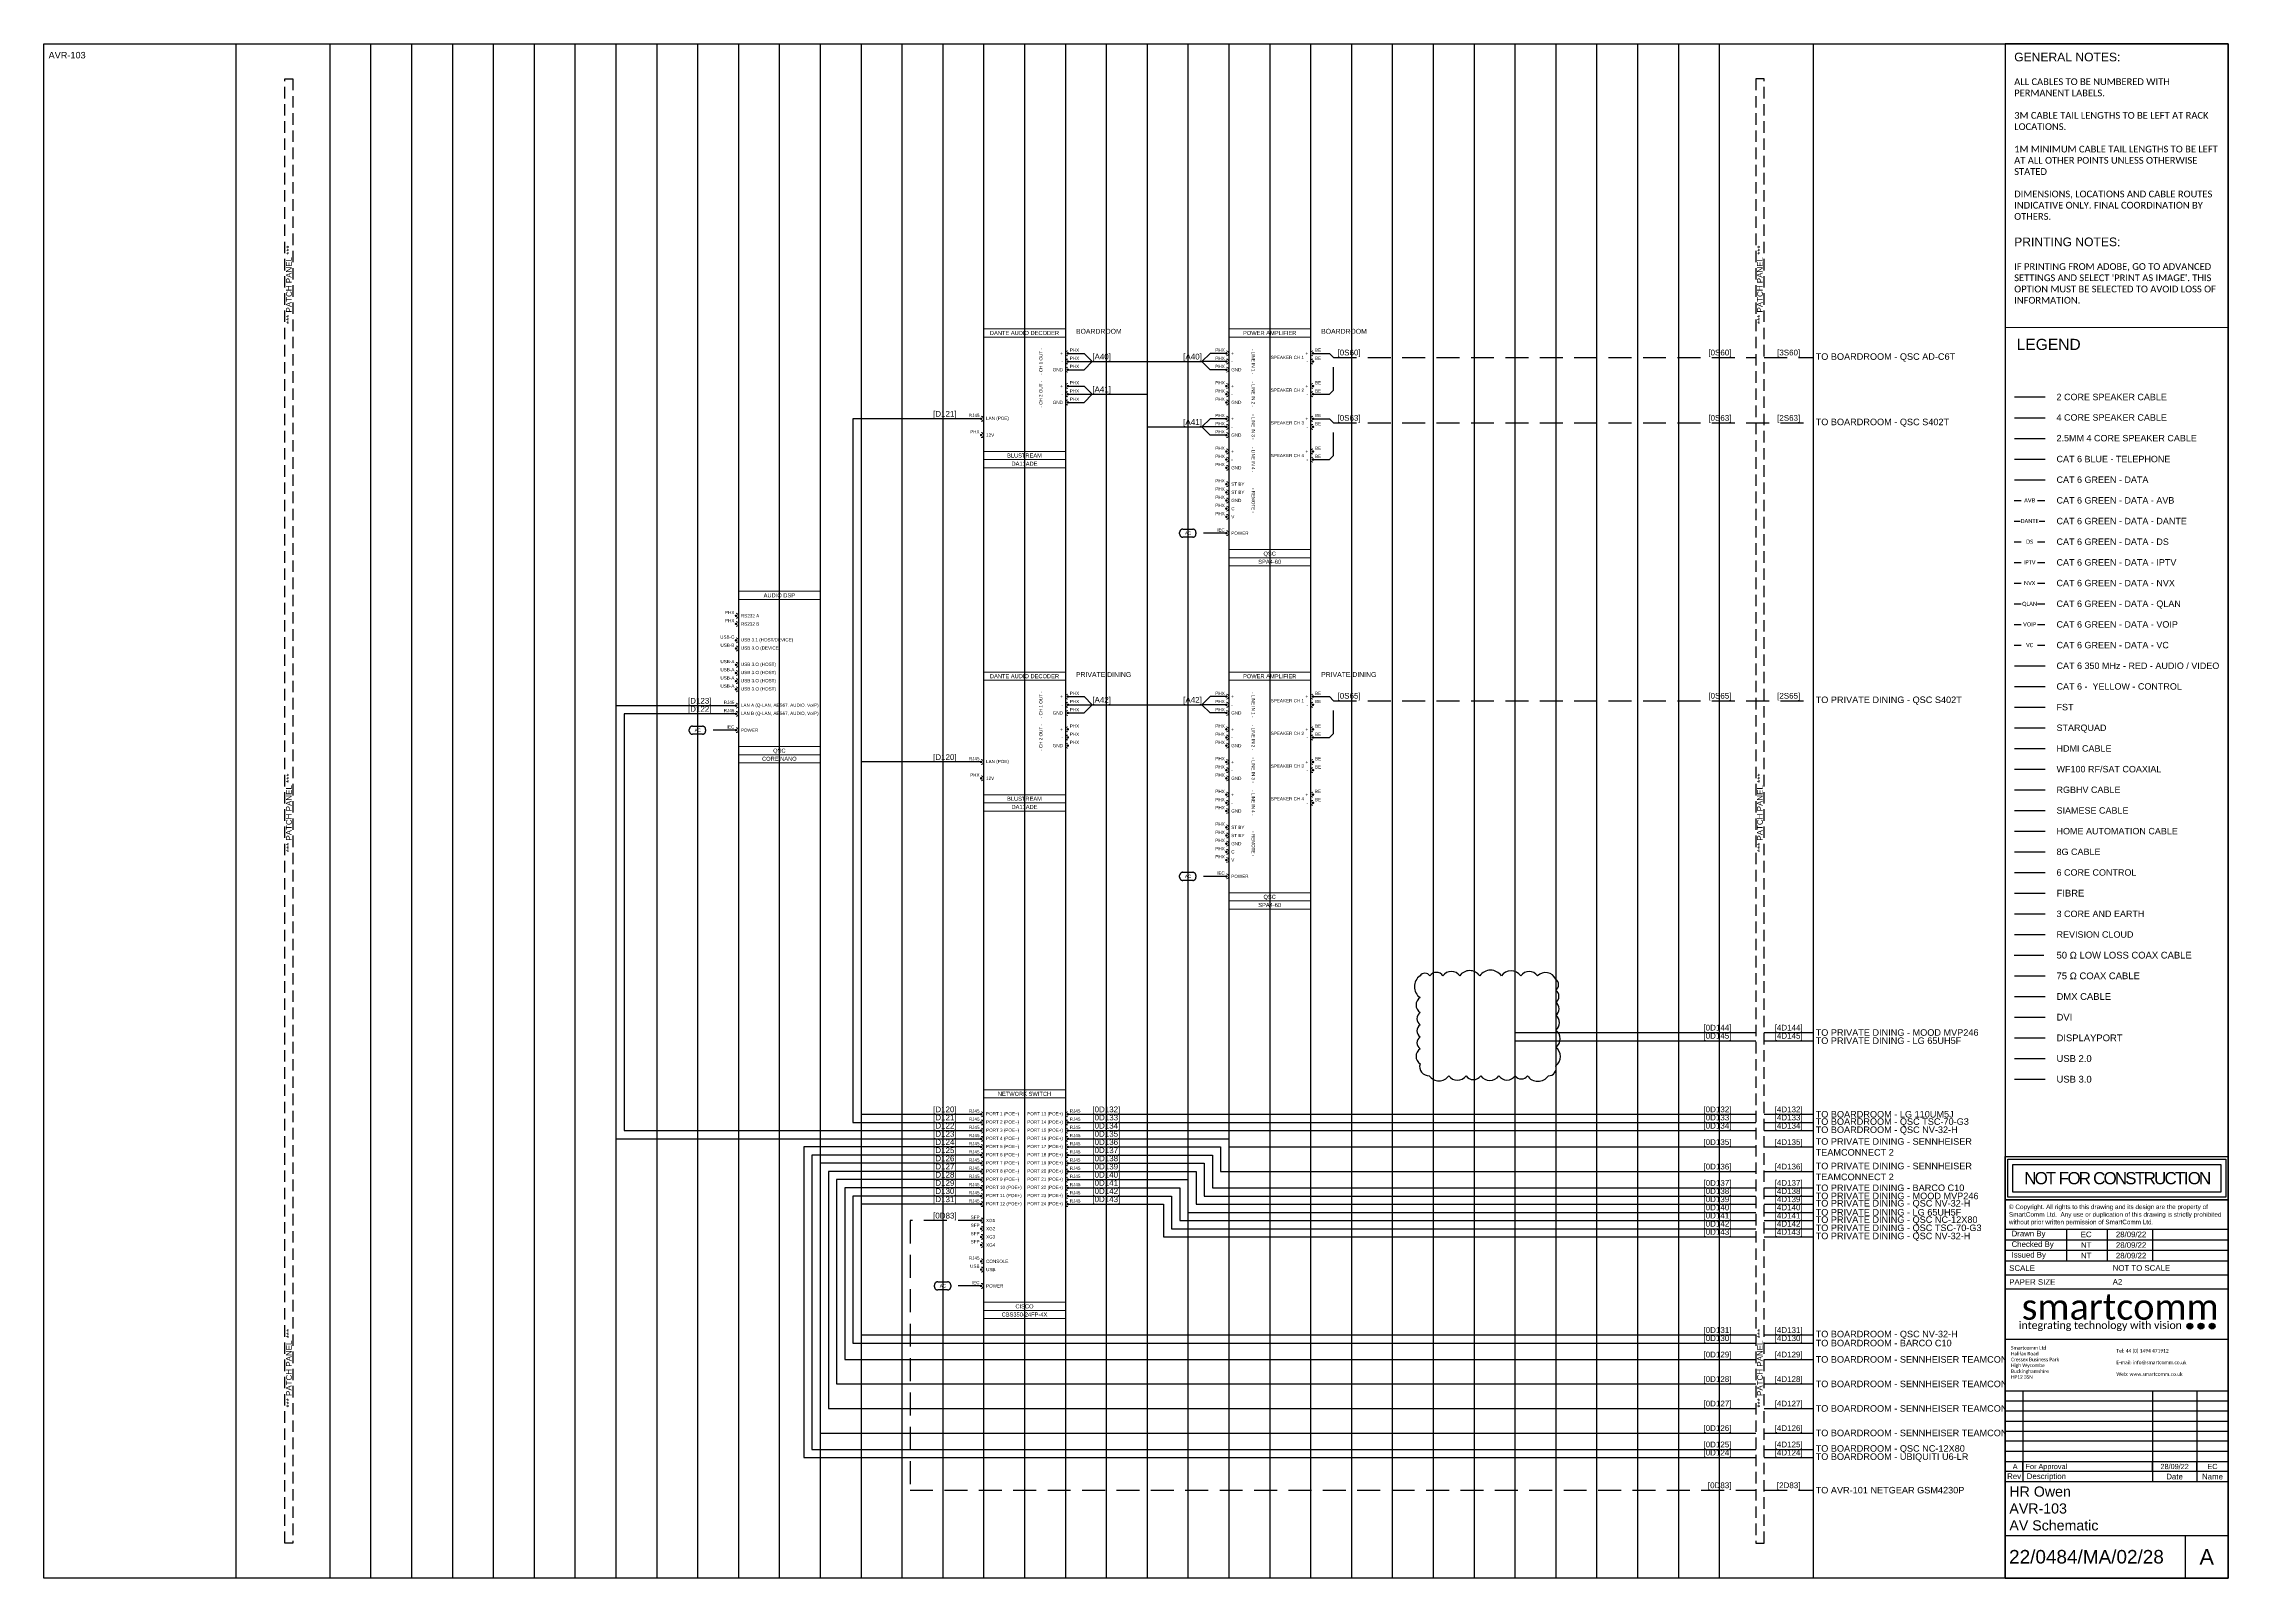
# Paper-space layout '28' of a CAD drawing. Header units: millimetres. Extents: x 9 to 573, y 6 to 402.
# The model-space entities are those that its viewports show. They can reach past a viewport. Long polylines and large blocks are cut down to what shows.
import ezdxf
from ezdxf.enums import TextEntityAlignment as Align
from ezdxf.lldxf.tags import DXFTag

# ---------------------------------------------------------------- set-up
doc = ezdxf.new("R2010")
doc.units = ezdxf.units.MM
for name, pattern in [('DASHDOT', [1, 0.5, -0.25, 0, -0.25]), ('DASHED', [0.75, 0.5, -0.25]), ('DASHED2', [0.375, 0.25, -0.125]), ('DIVIDE', [1.25, 0.5, -0.25, 0, -0.25, 0, -0.25])]:
    doc.linetypes.add(name, pattern=pattern)
for name, color, linetype in [('SC - 2 Core Speaker', 211, 'DASHED'), ('SC - 3 Core and Earth', 7, 'DIVIDE'), ('SC - 3 Core Flex', 7, 'DASHED'), ('SC - 4 Core Speaker', 211, 'Continuous'), ('SC - 50 Ohm Coax', 36, 'DASHDOT'), ('SC - 6 Core Control', 40, 'DASHED'), ('SC - 75 Ohm Coax', 36, 'DASHED'), ('SC - 8G Cable', 115, 'Continuous'), ('SC - Cat - Blue - Tel', 5, 'Continuous'), ('SC - Cat - Green - Data', 84, 'Continuous'), ('SC - Cat - Green - Data - DANTE', 84, 'DANTE'), ('SC - Cat - Green - Data - QLAN', 84, 'QLAN'), ('SC - Cat - Red - AV', 1, 'Continuous'), ('SC - Cat - Yellow - Control', 40, 'Continuous'), ('SC - Display Port', 194, 'ZIGZAG'), ('SC - DMX Cable', 30, 'Continuous'), ('SC - DVI', 192, 'DASHDOT'), ('SC - Fibre', 170, 'DASHED'), ('SC - FST', 4, 'DASHED'), ('SC - HDMI', 192, 'Continuous'), ('SC - Home Automation Cable', 62, 'DASHED'), ('SC - Induction Loop 4 Core Speaker', 211, 'DIVIDE'), ('SC - Revision Cloud', 3, 'Continuous'), ('SC - RGBHV', 252, 'DASHED'), ('SC - Siamese', 46, 'DIVIDE'), ('SC - Starquad', 4, 'Continuous'), ('SC - Text', 7, 'Continuous'), ('SC - TITLE_BLOCK', 7, 'Continuous'), ('SC - USB 2.0', 84, 'DASHED'), ('SC - USB 3.0', 84, 'DASHDOT'), ('SC - WF100', 252, 'Continuous'), ('Text', 7, 'Continuous')]:
    doc.layers.add(name, color=color, linetype=linetype)
doc.layers.add('SC - Equipment', color=7, linetype='Continuous', lineweight=13)
doc.layers.add('SC - Xlines', color=252, linetype='Continuous', plot=False)
doc.styles.add('ARIAL', font='arial.ttf')
doc.styles.add('CALIBRI', font='calibri.ttf')
doc.styles.get("Standard").update_dxf_attribs({"font": 'arial.ttf', "height": 35})
doc.styles.add('STYLE1', font='arial.ttf', dxfattribs={"height": 50})
tags = doc.linetypes.add('DANTE', pattern='A,3.745209,-0.071128,["DANTE",ARIAL,S=0.5,R=0,X=0,Y=-0.25],-2.454793,3.728871', length=10.000001).pattern_tags.tags
tags[6] = DXFTag(74, 10)
tags = doc.linetypes.add('QLAN', pattern='A,3.942001,-0.106942,["QLAN",ARIAL,S=0.5,R=0,X=0,Y=-0.25],-1.981735,3.969322', length=10).pattern_tags.tags
tags[6] = DXFTag(74, 10)
doc.linetypes.add('ZIGZAG', pattern='A,0.00254,-5.08,[131,ltypeshp.shx,S=5.08,R=0,X=-5.08,Y=0],-10.16,[131,ltypeshp.shx,S=5.08,R=180,X=5.08,Y=0],-5.08', length=20.32254)

# ---------------------------------------------------------------- blocks, each defined once
blk = doc.blocks.new('*U54')
at = {"layer": 'SC - TITLE_BLOCK'}
for points in [[(-28.8, 11.19), (28.8, 11.19), (28.8, 0), (-28.8, 0)], [(-28.15, 10.44), (28.15, 10.44), (28.15, 0.65), (-28.15, 0.65)], [(-26.84, 9.14), (26.84, 9.14), (26.84, 1.96), (-26.84, 1.96)]]:
    blk.add_lwpolyline(points, close=True, dxfattribs=at)
at = {"layer": 'SC - TITLE_BLOCK', "insert": (0, 5.55), "char_height": 3.1388, "width": 53.6862, "attachment_point": 5, "style": 'STYLE1'}
blk.add_mtext('{\\T0.85;NOT FOR CONSTRUCTION}', dxfattribs=at)
blk = doc.blocks.new('SMARTCOMM LOGO 2019')
at = {"layer": 'SC - TITLE_BLOCK', "ltscale": 5, "true_color": 0x0fce74}
h = blk.add_hatch(color=112, dxfattribs=at)
h.dxf.hatch_style = 1
edge = h.paths.add_edge_path()
edge.add_arc((14.16, -2.37), 0.569, 0, 360)
h = blk.add_hatch(color=112, dxfattribs=at)
h.dxf.hatch_style = 1
edge = h.paths.add_edge_path()
edge.add_arc((16.32, -2.37), 0.569, 0, 360)
h = blk.add_hatch(color=112, dxfattribs=at)
h.dxf.hatch_style = 1
edge = h.paths.add_edge_path()
edge.add_arc((18.48, -2.37), 0.569, 0, 360)
at = {"layer": 'SC - TITLE_BLOCK', "color": 112, "ltscale": 5, "true_color": 0x0fce74}
for centre in [(14.16, -2.37), (16.32, -2.37), (18.48, -2.37)]:
    blk.add_circle(centre, 0.569, dxfattribs=at)
at = {"layer": 'SC - TITLE_BLOCK', "ltscale": 5, "insert": (0, 1.36), "char_height": 5, "attachment_point": 5, "style": 'CALIBRI'}
blk.add_mtext_dynamic_manual_height_columns('\\pxqd;{\\C232;\\c6885326;smart\\C253;\\c10396581;comm}', width=36.8648, gutter_width=48.7, heights=[0], dxfattribs=at)
at = {"layer": 'SC - TITLE_BLOCK', "ltscale": 5, "insert": (-3.19, -2.37), "char_height": 1.47, "attachment_point": 5, "line_spacing_factor": 0.816327, "style": 'CALIBRI'}
blk.add_mtext_dynamic_manual_height_columns('{\\C253;\\c10396581;integrating technology with} {\\C232;\\c6885326;vision}', width=69.6177, gutter_width=48.7, heights=[0], dxfattribs=at)
blk = doc.blocks.new('DrawnChkIss')
at = {"layer": 'SC - TITLE_BLOCK'}
for p, q in [((0, 9.05), (44.13, 9.05)), ((12.21, 2.75), (12.21, 9.05)), ((20.25, 2.75), (20.25, 9.05)), ((29.13, 9.05), (29.13, 2.75)), ((0, 6.95), (44.13, 6.95)), ((0, 4.85), (44.13, 4.85)), ((0, 2.75), (44.13, 2.75))]:
    blk.add_line(p, q, dxfattribs=at)
at = {"layer": 'SC - TITLE_BLOCK', "char_height": 1.1057, "width": 10.9483, "attachment_point": 4}
for s, insert in [('{\\fArial|b0|i0|c0|p34;Drawn By}', (1.26, 8)), ('{\\fArial|b0|i0|c0|p34;Checked By}', (1.26, 5.9)), ('{\\fArial|b0|i0|c0|p34;Issued By}', (1.26, 3.8))]:
    blk.add_mtext(s, dxfattribs=dict(at, insert=insert))
at = {"layer": 'SC - TITLE_BLOCK', "style": 'STYLE1'}
for tag, p in [('INITIALS', (16.01, 8)), ('INITIALS', (16.01, 5.9)), ('INITIALS', (16.01, 3.8)), ('DRAWDATE', (24.89, 8)), ('ISSUEDATE', (24.89, 3.8)), ('CHKDDATE', (24.89, 5.9))]:
    blk.add_attdef(tag, text='', height=1.11, dxfattribs=at).set_placement(p, align=Align.MIDDLE_CENTER)
blk = doc.blocks.new('RevisionDTLS')
at = {"layer": 'SC - TITLE_BLOCK', "ltscale": 5}
for p, q in [((3.4, 0), (3.4, 1.94)), ((28.3, 0), (28.3, 1.94)), ((36.8, 0), (36.8, 1.94))]:
    blk.add_line(p, q, dxfattribs=at)
blk.add_lwpolyline([(0, 1.94), (42.87, 1.94), (42.87, 0), (0, 0)], close=True, dxfattribs=at)
blk.add_attdef('REV', text='', height=1, dxfattribs=at).set_placement((1.9, 0.97), align=Align.MIDDLE)
blk.add_attdef('DESCRIPTION', text='', height=1, dxfattribs=at).set_placement((3.9, 0.97), align=Align.MIDDLE_LEFT)
for tag, p in [('DATE', (32.55, 0.97)), ('INITIAL', (39.83, 0.97))]:
    blk.add_attdef(tag, text='', height=1, dxfattribs=at).set_placement(p, align=Align.MIDDLE_CENTER)
blk = doc.blocks.new('Cisco CBS350-24FP-4X - SCHEMATIC')
at = {"layer": 'SC - Equipment'}
for p, q in [((-25, 0), (25, 0)), ((-25, -140), (-25, 0)), ((25, 0), (25, -140)), ((25, -5), (-25, -5)), ((25, -130), (-25, -130)), ((25, -130), (-25, -130)), ((25, -135), (-25, -135)), ((25, -135), (-25, -135)), ((25, -135), (-25, -135)), ((25, -140), (-25, -140))]:
    blk.add_line(p, q, dxfattribs=at)
at = {"layer": 'SC - Equipment', "const_width": 0.7}
for points in [[(-26.1, -15, 1), (-26.9, -15, 1)], [(-26.1, -20, 1), (-26.9, -20, 1)], [(-26.1, -25, 1), (-26.9, -25, 1)], [(26.1, -15, -1), (26.9, -15, -1)], [(26.1, -20, -1), (26.9, -20, -1)], [(26.1, -25, -1), (26.9, -25, -1)], [(-26.1, -30, 1), (-26.9, -30, 1)], [(-26.1, -35, 1), (-26.9, -35, 1)], [(-26.1, -40, 1), (-26.9, -40, 1)], [(26.1, -30, -1), (26.9, -30, -1)], [(26.1, -35, -1), (26.9, -35, -1)], [(26.1, -40, -1), (26.9, -40, -1)], [(-26.1, -45, 1), (-26.9, -45, 1)], [(-26.1, -50, 1), (-26.9, -50, 1)], [(26.1, -45, -1), (26.9, -45, -1)], [(26.1, -50, -1), (26.9, -50, -1)], [(-26.1, -55, 1), (-26.9, -55, 1)], [(-26.1, -60, 1), (-26.9, -60, 1)], [(-26.1, -65, 1), (-26.9, -65, 1)], [(26.1, -55, -1), (26.9, -55, -1)], [(26.1, -60, -1), (26.9, -60, -1)], [(26.1, -65, -1), (26.9, -65, -1)], [(-26.1, -70, 1), (-26.9, -70, 1)], [(-26.1, -80, 1), (-26.9, -80, 1)], [(26.1, -70, -1), (26.9, -70, -1)], [(-26.1, -85, 1), (-26.9, -85, 1)], [(-26.1, -90, 1), (-26.9, -90, 1)], [(-26.1, -95, 1), (-26.9, -95, 1)], [(-26.1, -105, 1), (-26.9, -105, 1)], [(-26.1, -110, 1), (-26.9, -110, 1)], [(-26.1, -120, 1), (-26.9, -120, 1)]]:
    blk.add_lwpolyline(points, format="xyb", close=True, dxfattribs=at)
at = {"layer": 'SC - Equipment'}
for centre, start, end in [((-26.5, -15), 270, 90), ((-26.5, -20), 270, 90), ((-26.5, -25), 270, 90), ((26.5, -15), 90, 270), ((26.5, -20), 90, 270), ((26.5, -25), 90, 270), ((-26.5, -30), 270, 90), ((-26.5, -35), 270, 90), ((-26.5, -40), 270, 90), ((26.5, -30), 90, 270), ((26.5, -35), 90, 270), ((26.5, -40), 90, 270), ((-26.5, -45), 270, 90), ((-26.5, -50), 270, 90), ((26.5, -45), 90, 270), ((26.5, -50), 90, 270), ((-26.5, -55), 270, 90), ((-26.5, -60), 270, 90), ((-26.5, -65), 270, 90), ((26.5, -55), 90, 270), ((26.5, -60), 90, 270), ((26.5, -65), 90, 270), ((-26.5, -70), 270, 90), ((-26.5, -80), 270, 90), ((26.5, -70), 90, 270), ((-26.5, -85), 270, 90), ((-26.5, -90), 270, 90), ((-26.5, -95), 270, 90), ((-26.5, -105), 270, 90), ((-26.5, -110), 270, 90), ((-26.5, -120), 270, 90)]:
    blk.add_arc(centre, 1.5, start, end, dxfattribs=at)
at = {"ltscale": 5}
for tag, p in [('DESCRIPTION', (0, -2.5)), ('MAKE', (0, -132.5)), ('MODEL', (0, -137.5))]:
    blk.add_attdef(tag, text='', height=2.5, dxfattribs=at).set_placement(p, align=Align.MIDDLE_CENTER)
at = {"ltscale": 5, "flags": 1}
for tag, p in [('ROOM_TYPE', (45, -5)), ('LOCATION', (45, -10)), ('RACK_EQUIPMENT_(Y/N)', (45, -15)), ('AMP(@240V)', (45, -40)), ('IP_(Y/N)', (45, -30)), ('POE(WATT)', (45, -35)), ('WATT', (45, -45)), ('WEIGHT(KG)', (45, -55)), ('BTU/H', (45, -50)), ('TRANSFORMER_TAPS', (45, -60))]:
    blk.add_attdef(tag, p, '', height=2.5, dxfattribs=at)
blk.add_attdef('BRACKET', text='', height=2.5, dxfattribs=at).set_placement((0, -127.5), align=Align.MIDDLE_CENTER)
at = {"layer": 'SC - Equipment', "ltscale": 5, "char_height": 2}
for s, insert, width, attachment_point in [('RJ45', (-27.5, -13), 5.774, 6), ('RJ45', (27.7, -13), 7.175, 4), ('RJ45', (-27.5, -18), 5.774, 6), ('RJ45', (-27.5, -23), 5.774, 6), ('PORT 1 (POE+)', (-23.5, -15), 23.5, 4), ('PORT 2 (POE+)', (-23.5, -20), 23.5, 4), ('PORT 3 (POE+)', (-23.5, -25), 23.5, 4), ('PORT 13 (POE+)', (23.5, -15), 23.5, 6), ('PORT 14 (POE+)', (23.5, -20), 23.5, 6), ('PORT 15 (POE+)', (23.5, -25), 23.5, 6), ('RJ45', (27.7, -18), 7.175, 4), ('RJ45', (27.7, -23), 7.175, 4), ('RJ45', (-27.5, -28), 5.774, 6), ('RJ45', (-27.5, -33), 5.774, 6), ('RJ45', (-27.5, -38), 5.774, 6), ('PORT 4 (POE+)', (-23.5, -30), 23.5, 4), ('PORT 5 (POE+)', (-23.5, -35), 23.5, 4), ('PORT 6 (POE+)', (-23.5, -40), 23.5, 4), ('PORT 16 (POE+)', (23.5, -30), 23.5, 6), ('PORT 17 (POE+)', (23.5, -35), 23.5, 6), ('PORT 18 (POE+)', (23.5, -40), 23.5, 6), ('RJ45', (27.7, -28), 7.175, 4), ('RJ45', (27.7, -33), 7.175, 4), ('RJ45', (27.7, -38), 7.175, 4), ('RJ45', (-27.5, -43), 5.774, 6), ('RJ45', (-27.5, -48), 5.774, 6), ('RJ45', (-27.5, -53), 5.774, 6), ('PORT 7 (POE+)', (-23.5, -45), 23.5, 4), ('PORT 8 (POE+)', (-23.5, -50), 23.5, 4), ('\\pxt10;PORT 19 (POE+)', (23.5, -45), 23.5, 6), ('PORT 20 (POE+)', (23.5, -50), 23.5, 6), ('RJ45', (27.7, -43), 7.175, 4), ('RJ45', (27.7, -48), 7.175, 4), ('RJ45', (27.7, -53), 7.175, 4), ('RJ45', (-27.5, -58), 5.774, 6), ('RJ45', (-27.5, -63), 5.774, 6), ('PORT 9 (POE+)', (-23.5, -55), 23.5, 4), ('PORT 10 (POE+)', (-23.5, -60), 23.5, 4), ('PORT 11 (POE+)', (-23.5, -65), 23.5, 4), ('PORT 21 (POE+)', (23.5, -55), 23.5, 6), ('PORT 22 (POE+)', (23.5, -60), 23.5, 6), ('PORT 23 (POE+)', (23.5, -65), 23.5, 6), ('RJ45', (27.7, -58), 7.175, 4), ('RJ45', (27.7, -63), 7.175, 4), ('RJ45', (-27.5, -68), 5.774, 6), ('SFP', (-27.5, -78), 5.774, 6), ('XG1', (-23.5, -80), 23.5, 4), ('PORT 12 (POE+)', (-23.5, -70), 23.5, 4), ('PORT 24 (POE+)', (23.5, -70), 23.5, 6), ('RJ45', (27.7, -68), 7.175, 4), ('SFP', (-27.5, -83), 5.774, 6), ('SFP', (-27.5, -88), 5.774, 6), ('SFP', (-27.5, -93), 5.774, 6), ('XG2', (-23.5, -85), 23.5, 4), ('XG3', (-23.5, -90), 23.5, 4), ('RJ45', (-27.5, -103), 5.774, 6), ('XG4', (-23.5, -95), 23.5, 4), ('CONSOLE', (-23.5, -105), 23.5, 4), ('USB', (-27.5, -108), 5.774, 6), ('IEC', (-27.5, -118), 5.774, 6), ('USB', (-23.5, -110), 23.5, 4), ('POWER', (-23.5, -120), 23.5, 4)]:
    blk.add_mtext(s, dxfattribs=dict(at, insert=insert, width=width, attachment_point=attachment_point))
blk = doc.blocks.new('QSC CORE NANO - SCHEMATIC')
at = {"layer": 'SC - Equipment'}
for p, q in [((-25, 0), (25, 0)), ((-25, -105), (-25, 0)), ((25, 0), (25, -105)), ((25, -5), (-25, -5)), ((25, -95), (-25, -95)), ((25, -95), (-25, -95)), ((25, -100), (-25, -100)), ((25, -100), (-25, -100)), ((25, -100), (-25, -100)), ((25, -105), (-25, -105))]:
    blk.add_line(p, q, dxfattribs=at)
at = {"layer": 'SC - Equipment', "const_width": 0.7}
for points in [[(-26.1, -15, 1), (-26.9, -15, 1)], [(-26.1, -20, 1), (-26.9, -20, 1)], [(-26.1, -30, 1), (-26.9, -30, 1)], [(-26.1, -35, 1), (-26.9, -35, 1)], [(-26.1, -45, 1), (-26.9, -45, 1)], [(-26.1, -50, 1), (-26.9, -50, 1)], [(-26.1, -55, 1), (-26.9, -55, 1)], [(-26.1, -60, 1), (-26.9, -60, 1)], [(-26.1, -70, 1), (-26.9, -70, 1)], [(-26.1, -75, 1), (-26.9, -75, 1)], [(-26.1, -85, 1), (-26.9, -85, 1)]]:
    blk.add_lwpolyline(points, format="xyb", close=True, dxfattribs=at)
at = {"layer": 'SC - Equipment'}
for centre in [(-26.5, -15), (-26.5, -20), (-26.5, -30), (-26.5, -35), (-26.5, -45), (-26.5, -50), (-26.5, -55), (-26.5, -60), (-26.5, -70), (-26.5, -75), (-26.5, -85)]:
    blk.add_arc(centre, 1.5, 270, 90, dxfattribs=at)
at = {"ltscale": 5}
for tag, p in [('DESCRIPTION', (0, -2.5)), ('MODEL', (0, -102.5)), ('MAKE', (0, -97.5))]:
    blk.add_attdef(tag, text='', height=2.5, dxfattribs=at).set_placement(p, align=Align.MIDDLE_CENTER)
at = {"ltscale": 5, "flags": 1}
for tag, p in [('ROOM_TYPE', (45, -5)), ('LOCATION', (45, -10)), ('RACK_EQUIPMENT_(Y/N)', (45, -15)), ('AMP(@240V)', (45, -40)), ('IP_(Y/N)', (45, -30)), ('POE(WATT)', (45, -35)), ('WATT', (45, -45)), ('WEIGHT(KG)', (45, -55)), ('BTU/H', (45, -50)), ('TRANSFORMER_TAPS', (45, -60))]:
    blk.add_attdef(tag, p, '', height=2.5, dxfattribs=at)
blk.add_attdef('BRACKET', text='', height=2.5, dxfattribs=at).set_placement((0, -92.5), align=Align.MIDDLE_CENTER)
at = {"layer": 'SC - Equipment', "ltscale": 5, "char_height": 2}
for s, insert, width, attachment_point in [('PHX', (-27.5, -13), 5.774, 6), ('PHX', (-27.5, -18), 5.774, 6), ('RS232 A', (-23.5, -15), 23.5, 4), ('RS232 B', (-23.5, -20), 23.5, 4), ('USB-C', (-27.5, -28), 5.774, 6), ('USB-B', (-27.5, -33), 5.774, 6), ('USB 3.1 (HOST/DEVICE)', (-23.5, -30), 32.221, 4), ('USB 3.O (DEVICE)', (-23.5, -35), 32.221, 4), ('USB-A', (-27.5, -43), 5.774, 6), ('USB-A', (-27.5, -48), 5.774, 6), ('USB-A', (-27.5, -53), 5.774, 6), ('USB 3.O (HOST)', (-23.5, -45), 32.221, 4), ('USB 3.O (HOST)', (-23.5, -50), 32.221, 4), ('USB-A', (-27.5, -58), 5.774, 6), ('USB 3.O (HOST)', (-23.5, -55), 32.221, 4), ('USB 3.O (HOST)', (-23.5, -60), 32.221, 4), ('RJ45', (-27.5, -68), 5.774, 6), ('RJ45', (-27.5, -73), 5.774, 6), ('LAN A (Q-LAN, AES67, AUDIO, VoIP)', (-23.5, -70), 47.622, 4), ('LAN B (Q-LAN, AES67, AUDIO, VoIP)', (-23.5, -75), 58.439, 4), ('IEC', (-27.5, -83), 5.774, 6), ('POWER', (-23.5, -85), 23.5, 4)]:
    blk.add_mtext(s, dxfattribs=dict(at, insert=insert, width=width, attachment_point=attachment_point))
blk = doc.blocks.new('BLUSTREAM DA11ADE - SCHEMATIC')
at = {"layer": 'SC - Equipment'}
for p, q in [((-25, 0), (25, 0)), ((-25, -85), (-25, 0)), ((25, 0), (25, -85)), ((25, -5), (-25, -5)), ((25, -75), (-25, -75)), ((25, -75), (-25, -75)), ((25, -80), (-25, -80)), ((25, -80), (-25, -80)), ((25, -80), (-25, -80)), ((25, -85), (-25, -85))]:
    blk.add_line(p, q, dxfattribs=at)
at = {"layer": 'SC - Equipment', "const_width": 0.7}
for points in [[(26.1, -15, -1), (26.9, -15, -1)], [(26.1, -20, -1), (26.9, -20, -1)], [(26.1, -25, -1), (26.9, -25, -1)], [(26.1, -35, -1), (26.9, -35, -1)], [(26.1, -40, -1), (26.9, -40, -1)], [(26.1, -45, -1), (26.9, -45, -1)], [(-26.1, -55, 1), (-26.9, -55, 1)], [(-26.1, -65, 1), (-26.9, -65, 1)]]:
    blk.add_lwpolyline(points, format="xyb", close=True, dxfattribs=at)
at = {"layer": 'SC - Equipment'}
for centre, start, end in [((26.5, -15), 90, 270), ((26.5, -20), 90, 270), ((26.5, -25), 90, 270), ((26.5, -35), 90, 270), ((26.5, -40), 90, 270), ((26.5, -45), 90, 270), ((-26.5, -55), 270, 90), ((-26.5, -65), 270, 90)]:
    blk.add_arc(centre, 1.5, start, end, dxfattribs=at)
at = {"ltscale": 5}
for tag, p in [('DESCRIPTION', (0, -2.5)), ('MAKE', (0, -77.5)), ('MODEL', (0, -82.5))]:
    blk.add_attdef(tag, text='', height=2.5, dxfattribs=at).set_placement(p, align=Align.MIDDLE_CENTER)
at = {"ltscale": 5, "flags": 1}
for tag, p in [('ROOM_TYPE', (45, -5)), ('LOCATION', (45, -10)), ('RACK_EQUIPMENT_(Y/N)', (45, -15)), ('AMP(@240V)', (45, -40)), ('IP_(Y/N)', (45, -30)), ('POE(WATT)', (45, -35)), ('WATT', (45, -45)), ('WEIGHT(KG)', (45, -55)), ('BTU/H', (45, -50)), ('TRANSFORMER_TAPS', (45, -60))]:
    blk.add_attdef(tag, p, '', height=2.5, dxfattribs=at)
blk.add_attdef('BRACKET', text='', height=2.5, dxfattribs=at).set_placement((0, -72.5), align=Align.MIDDLE_CENTER)
at = {"layer": 'SC - Equipment', "ltscale": 5, "char_height": 2, "width": 24.863, "attachment_point": 5, "rotation": 90}
for s, insert in [('- CH 1 OUT -', (10, -20)), ('- CH 2 OUT -', (10, -40))]:
    blk.add_mtext(s, dxfattribs=dict(at, insert=insert))
at = {"layer": 'SC - Equipment', "ltscale": 5, "char_height": 2}
for s, insert, width, attachment_point in [('PHX', (27.7, -13), 7.175, 4), ('GND', (23.5, -25), 23.5, 6), ('+', (23.5, -15), 23.5, 6), ('-', (23.5, -20), 23.5, 6), ('PHX', (27.7, -18), 7.175, 4), ('PHX', (27.7, -23), 7.175, 4), ('+', (23.5, -35), 23.5, 6), ('PHX', (27.7, -33), 7.175, 4), ('PHX', (27.7, -38), 7.175, 4), ('RJ45', (-27.5, -53), 5.774, 6), ('GND', (23.5, -45), 23.5, 6), ('-', (23.5, -40), 23.5, 6), ('PHX', (27.7, -43), 7.175, 4), ('PHX', (-27.5, -63), 5.774, 6), ('LAN (POE)', (-23.5, -55), 47.622, 4), ('12V', (-23.5, -65), 23.5, 4)]:
    blk.add_mtext(s, dxfattribs=dict(at, insert=insert, width=width, attachment_point=attachment_point))
blk = doc.blocks.new('QSC SPA4-60 - SCHEMATIC')
at = {"layer": 'SC - Equipment'}
for p, q in [((-25, 0), (25, 0)), ((-25, -145), (-25, 0)), ((25, 0), (25, -145)), ((25, -5), (-25, -5)), ((25, -135), (-25, -135)), ((25, -135), (-25, -135)), ((25, -140), (-25, -140)), ((25, -140), (-25, -140)), ((25, -140), (-25, -140)), ((25, -145), (-25, -145))]:
    blk.add_line(p, q, dxfattribs=at)
at = {"layer": 'SC - Equipment', "const_width": 0.7}
for points in [[(-26.1, -15, 1), (-26.9, -15, 1)], [(-26.1, -20, 1), (-26.9, -20, 1)], [(-26.1, -25, 1), (-26.9, -25, 1)], [(26.1, -15, -1), (26.9, -15, -1)], [(26.1, -20, -1), (26.9, -20, -1)], [(-26.1, -35, 1), (-26.9, -35, 1)], [(-26.1, -40, 1), (-26.9, -40, 1)], [(26.1, -35, -1), (26.9, -35, -1)], [(26.1, -40, -1), (26.9, -40, -1)], [(-26.1, -45, 1), (-26.9, -45, 1)], [(-26.1, -55, 1), (-26.9, -55, 1)], [(-26.1, -60, 1), (-26.9, -60, 1)], [(-26.1, -65, 1), (-26.9, -65, 1)], [(26.1, -55, -1), (26.9, -55, -1)], [(26.1, -60, -1), (26.9, -60, -1)], [(-26.1, -75, 1), (-26.9, -75, 1)], [(-26.1, -80, 1), (-26.9, -80, 1)], [(26.1, -75, -1), (26.9, -75, -1)], [(26.1, -80, -1), (26.9, -80, -1)], [(-26.1, -85, 1), (-26.9, -85, 1)], [(-26.1, -95, 1), (-26.9, -95, 1)], [(-26.1, -100, 1), (-26.9, -100, 1)], [(-26.1, -105, 1), (-26.9, -105, 1)], [(-26.1, -110, 1), (-26.9, -110, 1)], [(-26.1, -115, 1), (-26.9, -115, 1)], [(-26.1, -125, 1), (-26.9, -125, 1)]]:
    blk.add_lwpolyline(points, format="xyb", close=True, dxfattribs=at)
at = {"layer": 'SC - Equipment'}
for centre, start, end in [((-26.5, -15), 270, 90), ((-26.5, -20), 270, 90), ((-26.5, -25), 270, 90), ((26.5, -15), 90, 270), ((26.5, -20), 90, 270), ((-26.5, -35), 270, 90), ((-26.5, -40), 270, 90), ((26.5, -35), 90, 270), ((26.5, -40), 90, 270), ((-26.5, -45), 270, 90), ((-26.5, -55), 270, 90), ((-26.5, -60), 270, 90), ((-26.5, -65), 270, 90), ((26.5, -55), 90, 270), ((26.5, -60), 90, 270), ((-26.5, -75), 270, 90), ((-26.5, -80), 270, 90), ((26.5, -75), 90, 270), ((26.5, -80), 90, 270), ((-26.5, -85), 270, 90), ((-26.5, -95), 270, 90), ((-26.5, -100), 270, 90), ((-26.5, -105), 270, 90), ((-26.5, -110), 270, 90), ((-26.5, -115), 270, 90), ((-26.5, -125), 270, 90)]:
    blk.add_arc(centre, 1.5, start, end, dxfattribs=at)
at = {"ltscale": 5}
for tag, p in [('DESCRIPTION', (0, -2.5)), ('MODEL', (0, -142.5)), ('MAKE', (0, -137.5))]:
    blk.add_attdef(tag, text='', height=2.5, dxfattribs=at).set_placement(p, align=Align.MIDDLE_CENTER)
at = {"ltscale": 5, "flags": 1}
for tag, p in [('ROOM_TYPE', (45, -5)), ('LOCATION', (45, -10)), ('RACK_EQUIPMENT_(Y/N)', (45, -15)), ('AMP(@240V)', (45, -40)), ('IP_(Y/N)', (45, -30)), ('POE(WATT)', (45, -35)), ('WATT', (45, -45)), ('WEIGHT(KG)', (45, -55)), ('BTU/H', (45, -50)), ('TRANSFORMER_TAPS', (45, -60))]:
    blk.add_attdef(tag, p, '', height=2.5, dxfattribs=at)
blk.add_attdef('BRACKET', text='', height=2.5, dxfattribs=at).set_placement((0, -132.5), align=Align.MIDDLE_CENTER)
at = {"layer": 'SC - Equipment', "ltscale": 5, "char_height": 2}
for s, insert, width, attachment_point in [('PHX', (-27.5, -13), 5.774, 6), ('BE', (27.7, -13), 3.746, 4), ('PHX', (-27.5, -18), 5.774, 6), ('PHX', (-27.5, -23), 5.774, 6), ('+', (-23.5, -15), 23.5, 4), ('-', (-23.5, -20), 23.5, 4), ('GND', (-23.5, -25), 23.5, 4), ('SPEAKER CH 1', (21, -17.5), 23.5, 6), ('+', (23.5, -15), 23.5, 6), ('-', (23.5, -20), 23.5, 6), ('BE', (27.7, -18), 3.746, 4), ('PHX', (-27.5, -33), 5.774, 6), ('PHX', (-27.5, -38), 5.774, 6), ('+', (-23.5, -35), 23.5, 4), ('SPEAKER CH 2', (21, -37.5), 23.5, 6), ('+', (23.5, -35), 23.5, 6), ('BE', (27.7, -33), 3.746, 4), ('BE', (27.7, -38), 3.746, 4), ('PHX', (-27.5, -43), 5.774, 6), ('PHX', (-27.5, -53), 5.774, 6), ('-', (-23.5, -40), 23.5, 4), ('GND', (-23.5, -45), 23.5, 4), ('-', (23.5, -40), 23.5, 6), ('BE', (27.7, -53), 3.746, 4), ('PHX', (-27.5, -58), 5.774, 6), ('PHX', (-27.5, -63), 5.774, 6), ('+', (-23.5, -55), 23.5, 4), ('-', (-23.5, -60), 23.5, 4), ('GND', (-23.5, -65), 23.5, 4), ('SPEAKER CH 3', (21, -57.5), 23.5, 6), ('+', (23.5, -55), 23.5, 6), ('-', (23.5, -60), 23.5, 6), ('BE', (27.7, -58), 3.746, 4), ('PHX', (-27.5, -73), 5.774, 6), ('PHX', (-27.5, -78), 5.774, 6), ('+', (-23.5, -75), 23.5, 4), ('-', (-23.5, -80), 23.5, 4), ('SPEAKER CH 4', (21, -77.5), 23.5, 6), ('+', (23.5, -75), 23.5, 6), ('-', (23.5, -80), 23.5, 6), ('BE', (27.7, -73), 3.746, 4), ('BE', (27.7, -78), 3.746, 4), ('PHX', (-27.5, -83), 5.774, 6), ('PHX', (-27.5, -93), 5.774, 6), ('GND', (-23.5, -85), 23.5, 4), ('PHX', (-27.5, -98), 5.774, 6), ('PHX', (-27.5, -103), 5.774, 6), ('ST BY', (-23.5, -95), 23.5, 4), ('ST BY', (-23.5, -100), 23.5, 4), ('GND', (-23.5, -105), 23.5, 4), ('PHX', (-27.5, -108), 5.774, 6), ('PHX', (-27.5, -113), 5.774, 6), ('V', (-23.5, -115), 23.5, 4), ('C', (-23.5, -110), 23.5, 4), ('IEC', (-27.5, -123), 5.774, 6), ('POWER', (-23.5, -125), 23.5, 4)]:
    blk.add_mtext(s, dxfattribs=dict(at, insert=insert, width=width, attachment_point=attachment_point))
at = {"layer": 'SC - Equipment', "ltscale": 5, "char_height": 2, "width": 24.882, "attachment_point": 5, "rotation": 270}
for s, insert in [('- LINE IN 1 -', (-10, -20)), ('- LINE IN 2 -', (-10, -40)), ('- LINE IN 3 -', (-10, -60)), ('- LINE IN 4 -', (-10, -80)), ('- REMOTE -', (-10, -105))]:
    blk.add_mtext(s, dxfattribs=dict(at, insert=insert))

msp = doc.modelspace()

# ---------------------------------------------------------------- linework, layer by layer
at = {"linetype": 'DASHED2', "ltscale": 5}
for points in [[(-43411.771, -20758.194), (-43411.771, -19862.296), (-43406.771, -19862.296), (-43406.771, -20758.194)], [(-42506.771, -20758.194), (-42506.771, -19862.296), (-42511.771, -19862.296), (-42511.771, -20758.194)]]:
    msp.add_lwpolyline(points, close=True, dxfattribs=at)
at = {"color": 6}
msp.add_lwpolyline([(-42717.306, -20411.122, 0.52056705), (-42717.306, -20424.35, 0.52056705), (-42717.306, -20433.625, 0.52056705), (-42717.306, -20441.072, 0.52056705), (-42717.306, -20448.473, 0.52056705), (-42717.306, -20455.706, 0.52056705), (-42717.306, -20465.037, 0.52056705), (-42711.625, -20472.259, 0.52056705), (-42699.637, -20472.259, 0.52056705), (-42689.158, -20472.259, 0.52056705), (-42680.156, -20472.259, 0.52056705), (-42669.12, -20472.259, 0.52056705), (-42659.102, -20472.259, 0.52056705), (-42651.615, -20472.259, 0.52056705), (-42638.794, -20472.259, 0.52056705), (-42634.271, -20466.139, 0.52056705), (-42634.271, -20454.888, 0.52056705), (-42634.271, -20444.314, 0.52056705), (-42634.271, -20435.262, 0.52056705), (-42634.271, -20427.338, 0.52056705), (-42634.271, -20419.905, 0.52056705), (-42634.271, -20413.141, 0.52056705), (-42645.411, -20411.122, 0.52056705), (-42655.656, -20411.122, 0.52056705), (-42667.534, -20411.122, 0.52056705), (-42680.766, -20411.122, 0.52056705), (-42693.041, -20411.122, 0.52056705), (-42703.253, -20411.122, 0.52056705), (-42711.309, -20411.122, 0.52056705)], format="xyb", close=True, dxfattribs=at)
at = {"layer": 'SC - 2 Core Speaker', "ltscale": 5}
msp.add_line((-55542.596, -2641.622), (-55475.743, -2641.622), dxfattribs=at)
at = {"layer": 'SC - 2 Core Speaker', "color": 1, "ltscale": 5}
for points in [[(-42782.771, -20030.27), (-42772.771, -20030.27), (-42770.271, -20032.77)], [(-42782.771, -20070.27), (-42772.771, -20070.27), (-42770.271, -20072.77)], [(-42782.771, -20240.27), (-42772.771, -20240.27), (-42770.271, -20242.77)]]:
    msp.add_lwpolyline(points, dxfattribs=at)
at = {"layer": 'SC - 2 Core Speaker', "color": 7, "ltscale": 5}
for points in [[(-42782.771, -20055.27), (-42772.771, -20055.27), (-42770.271, -20052.77), (-42770.271, -20032.77)], [(-42782.771, -20095.27), (-42772.771, -20095.27), (-42770.271, -20092.77), (-42770.271, -20072.77)], [(-42782.771, -20265.27), (-42772.771, -20265.27), (-42770.271, -20262.77), (-42770.271, -20242.77)]]:
    msp.add_lwpolyline(points, dxfattribs=at)
at = {"layer": 'SC - 2 Core Speaker', "ltscale": 5}
for points in [[(-42770.271, -20032.77), (-42511.771, -20032.77)], [(-42506.771, -20032.77), (-42476.771, -20032.77)], [(-42770.271, -20072.77), (-42476.771, -20072.77)], [(-42770.271, -20242.77), (-42476.771, -20242.77)]]:
    msp.add_lwpolyline(points, dxfattribs=at)
at = {"layer": 'SC - 3 Core and Earth', "ltscale": 5}
msp.add_line((-55542.596, -3766.622), (-55475.743, -3766.622), dxfattribs=at)
at = {"layer": 'SC - 3 Core Flex', "ltscale": 3}
for points in [[(-42862.369, -20137.77), (-42856.369, -20137.77, -0.41421356), (-42854.369, -20139.77), (-42854.369, -20140.77, -0.41421356), (-42856.369, -20142.77), (-42862.369, -20142.77, -0.41421356), (-42864.369, -20140.77), (-42864.369, -20139.77, -0.41421356)], [(-43162.341, -20258.321), (-43156.341, -20258.321, -0.41421356), (-43154.341, -20260.321), (-43154.341, -20261.321, -0.41421356), (-43156.341, -20263.321), (-43162.341, -20263.321, -0.41421356), (-43164.341, -20261.321), (-43164.341, -20260.321, -0.41421356)], [(-42862.369, -20347.77), (-42856.369, -20347.77, -0.41421356), (-42854.369, -20349.77), (-42854.369, -20350.77, -0.41421356), (-42856.369, -20352.77), (-42862.369, -20352.77, -0.41421356), (-42864.369, -20350.77), (-42864.369, -20349.77, -0.41421356)], [(-43012.369, -20598.321), (-43006.369, -20598.321, -0.41421356), (-43004.369, -20600.321), (-43004.369, -20601.321, -0.41421356), (-43006.369, -20603.321), (-43012.369, -20603.321, -0.41421356), (-43014.369, -20601.321), (-43014.369, -20600.321, -0.41421356)]]:
    msp.add_lwpolyline(points, format="xyb", close=True, dxfattribs=at)
at = {"layer": 'SC - 3 Core Flex', "ltscale": 5}
for points in [[(-42835.771, -20140.27), (-42854.369, -20140.27)], [(-43135.743, -20260.821), (-43154.341, -20260.821)], [(-42835.771, -20350.27), (-42854.369, -20350.27)], [(-42985.771, -20600.821), (-43004.369, -20600.821)]]:
    msp.add_lwpolyline(points, dxfattribs=at)
at = {"layer": 'SC - 4 Core Speaker', "ltscale": 5}
msp.add_line((-55542.596, -2686.622), (-55475.743, -2686.622), dxfattribs=at)
at = {"layer": 'SC - 50 Ohm Coax', "ltscale": 5}
msp.add_line((-55543.295, -3856.622), (-55478.441, -3856.622), dxfattribs=at)
at = {"layer": 'SC - 6 Core Control', "ltscale": 5}
msp.add_line((-55542.596, -3676.622), (-55475.743, -3676.622), dxfattribs=at)
at = {"layer": 'SC - 75 Ohm Coax', "ltscale": 5}
msp.add_line((-55542.596, -3901.622), (-55475.743, -3901.622), dxfattribs=at)
at = {"layer": 'SC - 8G Cable', "ltscale": 5}
msp.add_line((-55542.596, -3631.622), (-55475.743, -3631.622), dxfattribs=at)
at = {"layer": 'SC - Cat - Blue - Tel', "ltscale": 5}
msp.add_line((-55542.596, -2776.622), (-55475.743, -2776.622), dxfattribs=at)
at = {"layer": 'SC - Cat - Green - Data', "ltscale": 5}
for p, q in [((-55542.596, -2821.622), (-55475.743, -2821.622)), ((-55542.914, -3091.946), (-55527.886, -3091.946))]:
    msp.add_line(p, q, dxfattribs=at)
at = {"layer": 'SC - Cat - Green - Data', "ltscale": 5, "transparency": 33554687}
for p, q in [((-55542.914, -2866.622), (-55527.886, -2866.622)), ((-55492.557, -2866.622), (-55476.06, -2866.622)), ((-55542.914, -2911.622), (-55530.214, -2911.622)), ((-55488.907, -2911.622), (-55476.06, -2911.622)), ((-55542.914, -2956.622), (-55527.886, -2956.622)), ((-55492.557, -2956.622), (-55476.06, -2956.622)), ((-55542.914, -3001.622), (-55527.886, -3001.622)), ((-55492.557, -3001.622), (-55476.06, -3001.622)), ((-55542.914, -3046.622), (-55527.886, -3046.622)), ((-55492.557, -3046.622), (-55476.06, -3046.622)), ((-55492.557, -3091.946), (-55476.06, -3091.946)), ((-55542.914, -3136.622), (-55527.886, -3136.622)), ((-55492.557, -3136.622), (-55476.06, -3136.622)), ((-55542.914, -3181.622), (-55527.886, -3181.622)), ((-55492.557, -3181.622), (-55476.06, -3181.622))]:
    msp.add_line(p, q, dxfattribs=at)
at = {"layer": 'SC - Cat - Green - Data', "ltscale": 5}
for points in [[(-42659.271, -20445.821), (-42511.771, -20445.821)], [(-42506.771, -20445.821), (-42476.771, -20445.821)], [(-42659.271, -20450.821), (-42511.771, -20450.821)], [(-42506.771, -20450.821), (-42476.771, -20450.821)], [(-42932.771, -20495.821), (-42511.771, -20495.821)], [(-42932.771, -20500.821), (-42511.771, -20500.821)], [(-42506.771, -20495.821), (-42476.771, -20495.821)], [(-42506.771, -20500.821), (-42476.771, -20500.821)], [(-42932.771, -20510.821), (-42834.271, -20510.821), (-42834.271, -20515.821), (-42511.771, -20515.821)], [(-42985.771, -20515.821), (-43094.271, -20515.821), (-43094.271, -20705.821), (-42511.771, -20705.821)], [(-42932.771, -20515.821), (-42839.271, -20515.821), (-42839.271, -20530.821), (-42511.771, -20530.821)], [(-42932.771, -20520.821), (-42844.271, -20520.821), (-42844.271, -20540.821), (-42511.771, -20540.821)], [(-42932.771, -20525.821), (-42849.271, -20525.821), (-42849.271, -20545.821), (-42511.771, -20545.821)], [(-42506.771, -20515.821), (-42476.771, -20515.821)], [(-42985.771, -20530.821), (-43079.271, -20530.821), (-43079.271, -20675.821), (-42511.771, -20675.821)], [(-42985.771, -20540.821), (-43069.271, -20540.821), (-43069.271, -20645.821), (-42511.771, -20645.821)], [(-42932.771, -20530.821), (-42854.271, -20530.821), (-42854.271, -20550.821), (-42511.771, -20550.821)], [(-42932.771, -20535.821), (-42859.271, -20535.821), (-42859.271, -20555.821), (-42511.771, -20555.821)], [(-42932.771, -20540.821), (-42864.271, -20540.821), (-42864.271, -20560.821), (-42511.771, -20560.821)], [(-42506.771, -20530.821), (-42476.771, -20530.821)], [(-42506.771, -20540.821), (-42476.771, -20540.821)], [(-42985.771, -20545.821), (-43064.271, -20545.821), (-43064.271, -20635.821), (-42511.771, -20635.821)], [(-42932.771, -20545.821), (-42869.271, -20545.821), (-42869.271, -20565.821), (-42511.771, -20565.821)], [(-42932.771, -20550.821), (-42874.271, -20550.821), (-42874.271, -20570.821), (-42511.771, -20570.821)], [(-42506.771, -20545.821), (-42476.771, -20545.821)], [(-42506.771, -20550.821), (-42476.771, -20550.821)], [(-42506.771, -20555.821), (-42476.771, -20555.821)], [(-42506.771, -20560.821), (-42476.771, -20560.821)], [(-42506.771, -20565.821), (-42476.771, -20565.821)], [(-42506.771, -20570.821), (-42476.771, -20570.821)], [(-42506.771, -20635.821), (-42476.771, -20635.821)], [(-42506.771, -20645.821), (-42476.771, -20645.821)], [(-42506.771, -20675.821), (-42476.771, -20675.821)], [(-42506.771, -20705.821), (-42476.771, -20705.821)]]:
    msp.add_lwpolyline(points, dxfattribs=at)
at = {"layer": 'SC - Cat - Green - Data - DANTE', "ltscale": 5}
for points in [[(-42985.771, -20070.27), (-43064.271, -20070.27), (-43064.271, -20500.821), (-42985.771, -20500.821)], [(-43135.743, -20245.821), (-43209.271, -20245.821), (-43209.271, -20510.821), (-42985.771, -20510.821)], [(-43135.743, -20250.821), (-43204.271, -20250.821), (-43204.271, -20505.821), (-42985.771, -20505.821)], [(-42985.771, -20280.27), (-43059.271, -20280.27), (-43059.271, -20495.821), (-42985.771, -20495.821)], [(-42985.771, -20525.821), (-43084.271, -20525.821), (-43084.271, -20690.821), (-42511.771, -20690.821)], [(-42985.771, -20535.821), (-43074.271, -20535.821), (-43074.271, -20660.821), (-42511.771, -20660.821)], [(-42506.771, -20660.821), (-42476.771, -20660.821)], [(-42506.771, -20690.821), (-42476.771, -20690.821)]]:
    msp.add_lwpolyline(points, dxfattribs=at)
at = {"layer": 'SC - Cat - Green - Data - QLAN', "ltscale": 5}
for points in [[(-42932.771, -20505.821), (-42511.771, -20505.821)], [(-42506.771, -20505.821), (-42476.771, -20505.821)], [(-42985.771, -20520.821), (-43089.271, -20520.821), (-43089.271, -20700.821), (-42511.771, -20700.821)], [(-42985.771, -20550.821), (-43059.271, -20550.821), (-43059.271, -20630.821), (-42511.771, -20630.821)], [(-42506.771, -20630.821), (-42476.771, -20630.821)], [(-42506.771, -20700.821), (-42476.771, -20700.821)]]:
    msp.add_lwpolyline(points, dxfattribs=at)
at = {"layer": 'SC - Cat - Red - AV', "ltscale": 5}
msp.add_line((-55542.596, -3226.622), (-55475.743, -3226.622), dxfattribs=at)
at = {"layer": 'SC - Cat - Yellow - Control', "ltscale": 5}
msp.add_line((-55542.596, -3271.622), (-55475.743, -3271.622), dxfattribs=at)
at = {"layer": 'SC - Display Port', "ltscale": 0.1}
msp.add_line((-55542.596, -4036.622), (-55475.743, -4036.622), dxfattribs=at)
at = {"layer": 'SC - DMX Cable', "ltscale": 5}
msp.add_line((-55542.596, -3946.622), (-55475.743, -3946.622), dxfattribs=at)
at = {"layer": 'SC - DVI', "ltscale": 5}
msp.add_line((-55542.596, -3991.622), (-55475.743, -3991.622), dxfattribs=at)
at = {"layer": 'SC - Fibre', "ltscale": 5}
msp.add_line((-55542.596, -3721.622), (-55475.743, -3721.622), dxfattribs=at)
for points in [[(-42985.772, -20560.816), (-43029.272, -20560.827), (-43029.272, -20725.823), (-42511.771, -20725.823)], [(-42506.771, -20725.823), (-42476.772, -20725.823)]]:
    msp.add_lwpolyline(points, dxfattribs=at)
at = {"layer": 'SC - FST', "ltscale": 5}
msp.add_line((-55542.596, -3316.622), (-55475.743, -3316.622), dxfattribs=at)
at = {"layer": 'SC - HDMI', "ltscale": 5}
msp.add_line((-55542.596, -3406.622), (-55475.743, -3406.622), dxfattribs=at)
at = {"layer": 'SC - Home Automation Cable', "ltscale": 5}
msp.add_line((-55542.596, -3586.622), (-55475.743, -3586.622), dxfattribs=at)
at = {"layer": 'SC - Induction Loop 4 Core Speaker', "ltscale": 5}
msp.add_line((-55542.596, -2731.622), (-55475.743, -2731.622), dxfattribs=at)
at = {"layer": 'SC - Revision Cloud', "ltscale": 5}
msp.add_line((-55542.596, -3811.622), (-55475.743, -3811.622), dxfattribs=at)
at = {"layer": 'SC - RGBHV', "ltscale": 5}
msp.add_line((-55542.596, -3496.622), (-55475.743, -3496.622), dxfattribs=at)
at = {"layer": 'SC - Siamese', "ltscale": 5}
msp.add_line((-55542.596, -3541.622), (-55475.743, -3541.622), dxfattribs=at)
at = {"layer": 'SC - Starquad', "ltscale": 5}
msp.add_line((-55542.596, -3361.622), (-55475.743, -3361.622), dxfattribs=at)
at = {"layer": 'SC - Starquad', "color": 1, "ltscale": 5}
for points in [[(-42932.771, -20030.27), (-42922.771, -20030.27), (-42917.771, -20035.27)], [(-42835.771, -20030.27), (-42845.771, -20030.27), (-42850.771, -20035.27)], [(-42932.771, -20050.27), (-42922.771, -20050.27), (-42917.771, -20055.27)], [(-42835.771, -20070.27), (-42845.771, -20070.27), (-42850.771, -20075.27)], [(-42932.771, -20240.27), (-42922.771, -20240.27), (-42917.771, -20245.27)], [(-42835.771, -20240.27), (-42845.771, -20240.27), (-42850.771, -20245.27)]]:
    msp.add_lwpolyline(points, dxfattribs=at)
at = {"layer": 'SC - Starquad', "color": 7, "ltscale": 5}
for points in [[(-42932.771, -20035.27), (-42917.771, -20035.27)], [(-42835.771, -20035.27), (-42850.771, -20035.27)], [(-42932.771, -20055.27), (-42917.771, -20055.27)], [(-42835.771, -20075.27), (-42850.771, -20075.27)], [(-42932.771, -20245.27), (-42917.771, -20245.27)], [(-42835.771, -20245.27), (-42850.771, -20245.27)]]:
    msp.add_lwpolyline(points, dxfattribs=at)
at = {"layer": 'SC - Starquad', "color": 250, "ltscale": 5}
for points in [[(-42932.771, -20040.27), (-42922.771, -20040.27), (-42917.771, -20035.27)], [(-42835.771, -20040.27), (-42845.771, -20040.27), (-42850.771, -20035.27)], [(-42932.771, -20060.27), (-42922.771, -20060.27), (-42917.771, -20055.27)], [(-42835.771, -20080.27), (-42845.771, -20080.27), (-42850.771, -20075.27)], [(-42932.771, -20250.27), (-42922.771, -20250.27), (-42917.771, -20245.27)], [(-42835.771, -20250.27), (-42845.771, -20250.27), (-42850.771, -20245.27)]]:
    msp.add_lwpolyline(points, dxfattribs=at)
at = {"layer": 'SC - Starquad', "ltscale": 5}
for points in [[(-42917.771, -20035.27), (-42850.771, -20035.27)], [(-42917.771, -20055.27), (-42884.271, -20055.27), (-42884.271, -20075.27), (-42850.771, -20075.27)], [(-42917.771, -20245.27), (-42850.771, -20245.27)]]:
    msp.add_lwpolyline(points, dxfattribs=at)
at = {"layer": 'SC - USB 2.0', "ltscale": 5}
msp.add_line((-55542.596, -4081.622), (-55475.743, -4081.622), dxfattribs=at)
at = {"layer": 'SC - USB 3.0', "ltscale": 5}
msp.add_line((-55542.596, -4126.622), (-55475.743, -4126.622), dxfattribs=at)
at = {"layer": 'SC - WF100', "ltscale": 5}
msp.add_line((-55542.596, -3451.622), (-55475.743, -3451.622), dxfattribs=at)
at = {"layer": 'SC - Xlines', "ltscale": 5, "transparency": 33554687}
msp.add_lwpolyline([(-43559.271, -19840.818), (-42359.271, -19840.825), (-42359.271, -20779.725), (-43559.271, -20779.718)], close=True, dxfattribs=at)
at = {"layer": 'SC - Xlines', "ltscale": 5}
for points in [[(-43441.771, -19840.821), (-43441.771, -20779.719)], [(-43359.271, -19840.821), (-43359.271, -20779.719)], [(-43309.271, -19840.821), (-43309.271, -20779.719)], [(-43259.271, -19840.821), (-43259.271, -20779.719)], [(-43209.271, -19840.821), (-43209.271, -20779.719)], [(-43159.271, -19840.821), (-43159.271, -20779.719)], [(-43109.271, -19840.821), (-43109.271, -20779.719)], [(-43059.271, -19840.821), (-43059.271, -20779.719)], [(-43009.271, -19840.821), (-43009.271, -20779.719)], [(-42959.271, -19840.821), (-42959.271, -20779.719)], [(-42909.271, -19840.821), (-42909.271, -20779.719)], [(-42859.271, -19840.821), (-42859.271, -20779.719)], [(-42809.271, -19840.821), (-42809.271, -20779.719)], [(-42759.271, -19840.821), (-42759.271, -20779.719)], [(-42709.271, -19840.821), (-42709.271, -20779.719)], [(-42659.271, -19840.821), (-42659.271, -20779.719)], [(-42609.271, -19840.821), (-42609.271, -20779.719)], [(-42559.271, -19840.821), (-42559.271, -20779.719)], [(-42476.771, -19840.821), (-42476.771, -20779.719)]]:
    msp.add_lwpolyline(points, dxfattribs=at)
at = {"layer": 'SC - Xlines', "color": 250, "ltscale": 5}
for points in [[(-43384.271, -19840.821), (-43384.271, -20779.719)], [(-43334.271, -19840.821), (-43334.271, -20779.719)], [(-43284.271, -19840.821), (-43284.271, -20779.719)], [(-43234.271, -19840.821), (-43234.271, -20779.719)], [(-43184.271, -19840.821), (-43184.271, -20779.719)], [(-43134.271, -19840.821), (-43134.271, -20779.719)], [(-43084.271, -19840.821), (-43084.271, -20779.719)], [(-43034.271, -19840.821), (-43034.271, -20779.719)], [(-42984.271, -19840.821), (-42984.271, -20779.719)], [(-42934.271, -19840.821), (-42934.271, -20779.719)], [(-42884.271, -19840.821), (-42884.271, -20779.719)], [(-42834.271, -19840.821), (-42834.271, -20779.719)], [(-42784.271, -19840.821), (-42784.271, -20779.719)], [(-42734.271, -19840.821), (-42734.271, -20779.719)], [(-42684.271, -19840.821), (-42684.271, -20779.719)], [(-42634.271, -19840.821), (-42634.271, -20779.719)], [(-42584.271, -19840.821), (-42584.271, -20779.719)], [(-42534.271, -19840.821), (-42534.271, -20779.719)]]:
    msp.add_lwpolyline(points, dxfattribs=at)

# ---------------------------------------------------------------- block references
at = {"ltscale": 5}
for name, p, values in [('BLUSTREAM DA11ADE - SCHEMATIC', (-42959.271, -20015.27), {'DESCRIPTION': 'DANTE AUDIO DECODER', 'MAKE': 'BLUSTREAM', 'MODEL': 'DA11ADE'}), ('QSC SPA4-60 - SCHEMATIC', (-42809.271, -20015.27), {'DESCRIPTION': 'POWER AMPLIFIER', 'MAKE': 'QSC', 'MODEL': 'SPA4-60'}), ('QSC CORE NANO - SCHEMATIC', (-43109.243, -20175.821), {'DESCRIPTION': 'AUDIO DSP', 'MAKE': 'QSC', 'MODEL': 'CORE NANO'}), ('BLUSTREAM DA11ADE - SCHEMATIC', (-42959.271, -20225.27), {'DESCRIPTION': 'DANTE AUDIO DECODER', 'MAKE': 'BLUSTREAM', 'MODEL': 'DA11ADE'}), ('QSC SPA4-60 - SCHEMATIC', (-42809.271, -20225.27), {'DESCRIPTION': 'POWER AMPLIFIER', 'MAKE': 'QSC', 'MODEL': 'SPA4-60'}), ('Cisco CBS350-24FP-4X - SCHEMATIC', (-42959.271, -20480.821), {'DESCRIPTION': 'NETWORK SWITCH', 'MAKE': 'CISCO', 'MODEL': 'CBS350-24FP-4X'})]:
    msp.add_blockref(name, p, dxfattribs=at).add_auto_attribs(values)

# ---------------------------------------------------------------- texts
at = {"layer": 'SC - Cat - Green - Data - QLAN', "ltscale": 5, "transparency": 33554687, "style": 'CALIBRI'}
for s, p in [('AVB', (-55509.487, -2866.622)), ('DANTE', (-55509.487, -2911.622)), ('DS', (-55509.487, -2956.622)), ('IPTV', (-55509.487, -3001.622)), ('NVX', (-55509.487, -3046.622)), ('VOIP', (-55509.487, -3136.622)), ('VC', (-55509.487, -3181.622))]:
    msp.add_text(s, height=9.0259, dxfattribs=at).set_placement(p, align=Align.MIDDLE_CENTER)
at = {"layer": 'SC - Cat - Green - Data - QLAN', "ltscale": 5, "style": 'CALIBRI'}
msp.add_text('QLAN', height=9.0259, dxfattribs=at).set_placement((-55509.487, -3091.946), align=Align.MIDDLE_CENTER)
at = {"layer": 'SC - Text', "style": 'STYLE1'}
for s, height, p in [('2 CORE SPEAKER CABLE', 14, (-55450.898, -2641.622)), ('4 CORE SPEAKER CABLE', 14, (-55450.898, -2686.144)), ('2.5MM 4 CORE SPEAKER CABLE', 14, (-55450.898, -2731.144)), ('CAT 6 BLUE - TELEPHONE', 14, (-55450.898, -2776.622)), ('CAT 6 GREEN - DATA', 14, (-55450.898, -2821.622)), ('CAT 6 GREEN - DATA - AVB', 14, (-55450.898, -2866.622)), ('CAT 6 GREEN - DATA - DANTE', 14, (-55450.898, -2911.622)), ('CAT 6 GREEN - DATA - DS', 14, (-55450.898, -2956.622)), ('CAT 6 GREEN - DATA - IPTV', 14, (-55450.898, -3001.622)), ('CAT 6 GREEN - DATA - NVX', 14, (-55450.898, -3046.622)), ('CAT 6 GREEN - DATA - QLAN', 14, (-55450.898, -3091.622)), ('CAT 6 GREEN - DATA - VOIP', 14, (-55450.898, -3136.622)), ('CAT 6 GREEN - DATA - VC', 14, (-55450.898, -3181.622)), ('CAT 6 350 MHz - RED - AUDIO / VIDEO', 14, (-55450.898, -3226.622)), ('CAT 6 -  YELLOW - CONTROL', 14, (-55450.898, -3271.622)), ('FST', 14, (-55450.898, -3316.622)), ('STARQUAD', 14, (-55450.898, -3361.622)), ('HDMI CABLE', 14, (-55450.898, -3406.622)), ('WF100 RF/SAT COAXIAL', 14, (-55450.898, -3451.622)), ('RGBHV CABLE', 14, (-55450.898, -3496.622)), ('SIAMESE CABLE', 14, (-55450.898, -3541.622)), ('HOME AUTOMATION CABLE', 14, (-55450.898, -3586.622)), ('8G CABLE', 14, (-55450.898, -3631.622)), ('6 CORE CONTROL', 14, (-55450.898, -3676.622)), ('FIBRE', 14.7, (-55450.898, -3721.622)), ('3 CORE AND EARTH', 14, (-55450.898, -3766.622)), ('REVISION CLOUD', 14, (-55450.898, -3811.622)), ('50 Ω LOW LOSS COAX CABLE', 14.7, (-55450.898, -3856.622)), ('75 Ω COAX CABLE', 14.7, (-55450.898, -3901.622)), ('DMX CABLE', 14.7, (-55450.898, -3946.622)), ('DVI', 14.7, (-55450.898, -3991.622)), ('DISPLAYPORT', 14.7, (-55450.898, -4036.622)), ('USB 2.0', 14.7, (-55450.898, -4081.622)), ('USB 3.0', 14.7, (-55450.898, -4126.622))]:
    msp.add_text(s, height=height, dxfattribs=at).set_placement(p, align=Align.MIDDLE_LEFT)
at = {"layer": 'SC - Text', "insert": (-42959.271, -19835.821), "char_height": 50, "attachment_point": 8, "style": 'ARIAL'}
msp.add_mtext('AVR-103', dxfattribs=at)
at = {"layer": 'SC - Text', "insert": (-43556.283, -19845.818), "char_height": 4, "width": 97.49642, "attachment_point": 1, "style": 'ARIAL'}
msp.add_mtext('AVR-103', dxfattribs=at)
at = {"layer": 'SC - Text', "char_height": 3.5, "width": 136.51602, "rotation": 90, "style": 'ARIAL'}
for insert, attachment_point in [((-43411.003, -20012.333), 1), ((-42507.54, -20012.333), 7), ((-43411.003, -20335.439), 1), ((-42507.54, -20335.439), 7), ((-43411.003, -20675.231), 1), ((-42507.54, -20675.231), 7)]:
    msp.add_mtext('*** PATCH PANEL ***', dxfattribs=dict(at, insert=insert, attachment_point=attachment_point))
at = {"layer": 'SC - Text'}
for s, insert, char_height, width, attachment_point in [('BOARDROOM', (-42927.771, -20015.27), 3, 134.02561, 1), ('BOARDROOM', (-42777.771, -20015.27), 3, 134.02561, 1), ('[A40]', (-42917.774, -20035.07), 3.5, 15.57197, 7), ('[A40]', (-42850.771, -20035.07), 3.5, 14.6761, 9), ('[0S60]', (-42767.768, -20032.571), 3.5, 15.57197, 7), ('[0S60]', (-42526.771, -20032.57), 3.5, 14.6761, 9), ('[3S60]', (-42491.771, -20032.57), 3.5, 15.57197, 8), ('TO {\\A1;\\fSansSerif|b0|i0|c2|p2;BOARDROOM - QSC AD-C6T}', (-42475.271, -20032.77), 4, 129.70239, 4), ('[A41]', (-42917.774, -20055.07), 3.5, 15.57197, 7), ('[D121]', (-43000.771, -20070.07), 3.5, 14.6761, 9), ('[A41]', (-42850.771, -20075.07), 3.5, 14.6761, 9), ('[0S63]', (-42767.768, -20072.571), 3.5, 15.57197, 7), ('[0S63]', (-42526.771, -20072.57), 3.5, 14.6761, 9), ('[2S63]', (-42491.771, -20072.57), 3.5, 15.57197, 8), ('TO {\\A1;\\fSansSerif|b0|i0|c2|p2;BOARDROOM - QSC S402T}', (-42475.271, -20072.77), 4, 129.70239, 4), ('PRIVATE DINING', (-42927.771, -20225.27), 3, 134.02561, 1), ('PRIVATE DINING', (-42777.771, -20225.27), 3, 134.02561, 1), ('[D123]', (-43150.743, -20245.621), 3.5, 14.6761, 9), ('[D122]', (-43150.743, -20250.621), 3.5, 14.6761, 9), ('[A42]', (-42917.774, -20245.07), 3.5, 15.57197, 7), ('[A42]', (-42850.771, -20245.07), 3.5, 14.6761, 9), ('[0S65]', (-42767.768, -20242.571), 3.5, 15.57197, 7), ('[0S65]', (-42526.771, -20242.57), 3.5, 14.6761, 9), ('[2S65]', (-42491.771, -20242.57), 3.5, 15.57197, 8), ('TO {\\A1;\\fSansSerif|b0|i0|c2|p2;PRIVATE DINING - QSC S402T}', (-42475.271, -20242.77), 4, 129.70239, 4), ('[D120]', (-43000.771, -20280.07), 3.5, 14.6761, 9), ('[0D144]', (-42526.771, -20445.621), 3.5, 14.6761, 9), ('[0D145]', (-42526.771, -20450.621), 3.5, 14.6761, 9), ('[4D144]', (-42491.771, -20445.621), 3.5, 15.57197, 8), ('[4D145]', (-42491.771, -20450.621), 3.5, 15.57197, 8), ('TO PRIVATE DINING - MOOD MVP246', (-42475.271, -20445.821), 4, 129.70239, 4), ('TO PRIVATE DINING - LG 65UH5F', (-42475.271, -20450.821), 4, 129.70239, 4), ('[D120]', (-43000.771, -20495.621), 3.5, 14.6761, 9), ('[D121]', (-43000.771, -20500.621), 3.5, 14.6761, 9), ('[D122]', (-43000.771, -20505.621), 3.5, 14.6761, 9), ('[0D132]', (-42917.771, -20495.621), 3.5, 15.57197, 7), ('[0D133]', (-42917.771, -20500.621), 3.5, 15.57197, 7), ('[0D134]', (-42917.771, -20505.621), 3.5, 15.57197, 7), ('[0D132]', (-42526.771, -20495.621), 3.5, 14.6761, 9), ('[0D133]', (-42526.771, -20500.621), 3.5, 14.6761, 9), ('[0D134]', (-42526.771, -20505.621), 3.5, 14.6761, 9), ('[4D132]', (-42491.771, -20495.621), 3.5, 15.57197, 8), ('[4D133]', (-42491.771, -20500.621), 3.5, 15.57197, 8), ('[4D134]', (-42491.771, -20505.621), 3.5, 15.57197, 8), ('TO BOARDROOM - LG 110UM5J', (-42475.271, -20495.821), 4, 129.70239, 4), ('TO BOARDROOM - QSC TSC-70-G3', (-42475.271, -20500.821), 4, 129.70239, 4), ('[D123]', (-43000.771, -20510.621), 3.5, 14.6761, 9), ('[D124]', (-43000.771, -20515.621), 3.5, 14.6761, 9), ('[0D135]', (-42917.771, -20510.621), 3.5, 15.57197, 7), ('[0D136]', (-42917.771, -20515.621), 3.5, 15.57197, 7), ('[0D135]', (-42526.771, -20515.621), 3.5, 14.6761, 9), ('[4D135]', (-42491.771, -20515.621), 3.5, 15.57197, 8), ('TO BOARDROOM - QSC NV-32-H', (-42475.271, -20505.821), 4, 129.70239, 4), ('TO PRIVATE DINING - SENNHEISER TEAMCONNECT 2', (-42475.271, -20515.821), 4, 129.70239, 4), ('[D125]', (-43000.771, -20520.621), 3.5, 14.6761, 9), ('[D126]', (-43000.771, -20525.621), 3.5, 14.6761, 9), ('[D127]', (-43000.771, -20530.621), 3.5, 14.6761, 9), ('[0D137]', (-42917.771, -20520.621), 3.5, 15.57197, 7), ('[0D138]', (-42917.771, -20525.621), 3.5, 15.57197, 7), ('[0D139]', (-42917.771, -20530.621), 3.5, 15.57197, 7), ('[0D136]', (-42526.771, -20530.621), 3.5, 14.6761, 9), ('[4D136]', (-42491.771, -20530.621), 3.5, 15.57197, 8), ('TO PRIVATE DINING - SENNHEISER TEAMCONNECT 2', (-42475.271, -20530.821), 4, 129.70239, 4), ('[D128]', (-43000.771, -20535.621), 3.5, 14.6761, 9), ('[D129]', (-43000.771, -20540.621), 3.5, 14.6761, 9), ('[D130]', (-43000.771, -20545.621), 3.5, 14.6761, 9), ('[0D140]', (-42917.771, -20535.621), 3.5, 15.57197, 7), ('[0D141]', (-42917.771, -20540.621), 3.5, 15.57197, 7), ('[0D142]', (-42917.771, -20545.621), 3.5, 15.57197, 7), ('[0D137]', (-42526.771, -20540.621), 3.5, 14.6761, 9), ('[0D138]', (-42526.771, -20545.621), 3.5, 14.6761, 9), ('[4D137]', (-42491.771, -20540.621), 3.5, 15.57197, 8), ('[4D138]', (-42491.771, -20545.621), 3.5, 15.57197, 8), ('TO PRIVATE DINING - BARCO C10', (-42475.271, -20540.821), 4, 129.70239, 4), ('[D131]', (-43000.771, -20550.621), 3.5, 14.6761, 9), ('[0D143]', (-42917.771, -20550.621), 3.5, 15.57197, 7), ('[0D139]', (-42526.771, -20550.621), 3.5, 14.6761, 9), ('[0D140]', (-42526.771, -20555.621), 3.5, 14.6761, 9), ('[4D139]', (-42491.771, -20550.621), 3.5, 15.57197, 8), ('[4D140]', (-42491.771, -20555.621), 3.5, 15.57197, 8), ('TO PRIVATE DINING - MOOD MVP246', (-42475.271, -20545.821), 4, 129.70239, 4), ('TO PRIVATE DINING - QSC NV-32-H', (-42475.271, -20550.821), 4, 129.70239, 4), ('TO PRIVATE DINING - LG 65UH5F', (-42475.271, -20555.821), 4, 129.70239, 4), ('[0D83]', (-43000.759, -20560.625), 3.5, 14.6761, 9), ('[0D141]', (-42526.771, -20560.621), 3.5, 14.6761, 9), ('[0D142]', (-42526.771, -20565.621), 3.5, 14.6761, 9), ('[0D143]', (-42526.771, -20570.621), 3.5, 14.6761, 9), ('[4D141]', (-42491.771, -20560.621), 3.5, 15.57197, 8), ('[4D142]', (-42491.771, -20565.621), 3.5, 15.57197, 8), ('[4D143]', (-42491.771, -20570.621), 3.5, 15.57197, 8), ('TO PRIVATE DINING - QSC NC-12X80', (-42475.271, -20560.821), 4, 129.70239, 4), ('TO PRIVATE DINING - QSC TSC-70-G3', (-42475.271, -20565.821), 4, 129.70239, 4), ('TO PRIVATE DINING - QSC NV-32-H', (-42475.271, -20570.821), 4, 129.70239, 4), ('[0D131]', (-42526.771, -20630.621), 3.5, 14.6761, 9), ('[0D130]', (-42526.771, -20635.621), 3.5, 14.6761, 9), ('[4D131]', (-42491.771, -20630.621), 3.5, 15.57197, 8), ('[4D130]', (-42491.771, -20635.621), 3.5, 15.57197, 8), ('TO BOARDROOM - QSC NV-32-H', (-42475.271, -20630.821), 4, 129.70239, 4), ('TO BOARDROOM - BARCO C10', (-42475.271, -20635.821), 4, 129.70239, 4), ('[0D129]', (-42526.771, -20645.621), 3.5, 14.6761, 9), ('[4D129]', (-42491.771, -20645.621), 3.5, 15.57197, 8), ('TO BOARDROOM - SENNHEISER TEAMCONNECT 2', (-42475.271, -20645.821), 4, 129.70239, 4), ('[0D128]', (-42526.771, -20660.621), 3.5, 14.6761, 9), ('[4D128]', (-42491.771, -20660.621), 3.5, 15.57197, 8), ('TO BOARDROOM - SENNHEISER TEAMCONNECT 2', (-42475.271, -20660.821), 4, 129.70239, 4), ('[0D127]', (-42526.771, -20675.621), 3.5, 14.6761, 9), ('[4D127]', (-42491.771, -20675.621), 3.5, 15.57197, 8), ('TO BOARDROOM - SENNHEISER TEAMCONNECT 2', (-42475.271, -20675.821), 4, 129.70239, 4), ('[0D126]', (-42526.771, -20690.621), 3.5, 14.6761, 9), ('[4D126]', (-42491.771, -20690.621), 3.5, 15.57197, 8), ('[0D125]', (-42526.771, -20700.621), 3.5, 14.6761, 9), ('[0D124]', (-42526.771, -20705.621), 3.5, 14.6761, 9), ('[4D125]', (-42491.771, -20700.621), 3.5, 15.57197, 8), ('[4D124]', (-42491.771, -20705.621), 3.5, 15.57197, 8), ('TO BOARDROOM - SENNHEISER TEAMCONNECT 2', (-42475.271, -20690.821), 4, 129.70239, 4), ('TO BOARDROOM - QSC NC-12X80', (-42475.271, -20700.821), 4, 129.70239, 4), ('TO BOARDROOM - UBIQUITI U6-LR', (-42475.271, -20705.821), 4, 129.70239, 4), ('[0D83]', (-42526.771, -20725.623), 3.5, 14.6761, 9), ('[2D83]', (-42491.771, -20725.622), 3.5, 15.57197, 8), ('TO AVR-101 NETGEAR GSM4230P', (-42475.271, -20725.823), 4, 129.70239, 4)]:
    msp.add_mtext(s, dxfattribs=dict(at, insert=insert, char_height=char_height, width=width, attachment_point=attachment_point))
at = {"layer": 'Text', "char_height": 2, "width": 143.97126, "attachment_point": 5}
for insert in [(-42859.169, -20140.27), (-43159.141, -20260.821), (-42859.169, -20350.27), (-43009.169, -20600.821)]:
    msp.add_mtext('AC', dxfattribs=dict(at, insert=insert))

psp = doc.layouts.new('28')

# ---------------------------------------------------------------- linework, layer by layer
at = {"ltscale": 5}
psp.add_lwpolyline([(515.38, 80.58), (515.38, 67.53)], dxfattribs=at)
at = {"layer": 'SC - TITLE_BLOCK'}
for p, q in [((515.38, 84.17), (572.98, 84.17)), ((515.38, 80.58), (572.98, 80.58)), ((515.38, 67.53), (572.98, 67.53)), ((515.38, 54.24), (572.98, 54.24)), ((515.38, 51.63), (572.98, 51.63)), ((519.96, 54.24), (519.96, 30.74)), ((553.4, 54.24), (553.4, 30.75)), ((564.82, 54.24), (564.82, 30.75)), ((515.38, 49.02), (572.98, 49.02)), ((515.38, 46.41), (572.98, 46.41)), ((515.38, 43.8), (572.98, 43.8)), ((572.98, 41.19), (515.38, 41.19)), ((515.38, 38.58), (572.98, 38.58)), ((515.39, 35.97), (572.98, 35.97)), ((572.98, 33.36), (515.39, 33.36)), ((515.39, 30.75), (572.98, 30.75)), ((515.38, 16.88), (572.98, 16.88)), ((561.82, 16.88), (561.82, 5.79))]:
    psp.add_line(p, q, dxfattribs=at)
for points in [[(8.83, 402.12), (572.98, 402.12), (572.98, 5.79), (8.83, 5.79)], [(515.38, 5.79), (572.98, 5.79), (572.98, 402.12), (515.38, 402.12)], [(515.38, 103.56), (572.98, 103.56), (572.98, 5.79), (515.38, 5.79)]]:
    psp.add_lwpolyline(points, close=True, dxfattribs=at)

# ---------------------------------------------------------------- block references
psp.add_blockref('*U54', (544.18, 103.56), dxfattribs=at)
ref = psp.add_blockref('DrawnChkIss', (515.38, 84.17), dxfattribs=dict(at, xscale=1.305101694059477, yscale=1.305101694059477, zscale=1.305101694059477))
ref.add_attrib('INITIALS', 'EC', dxfattribs={"height": 1.443, "style": 'STYLE1'}).set_placement((536.27, 94.61), align=Align.MIDDLE_CENTER)
ref.add_attrib('INITIALS', 'NT', dxfattribs={"height": 1.443, "style": 'STYLE1'}).set_placement((536.27, 91.87), align=Align.MIDDLE_CENTER)
ref.add_attrib('INITIALS', 'NT', dxfattribs={"height": 1.443, "style": 'STYLE1'}).set_placement((536.27, 89.13), align=Align.MIDDLE_CENTER)
ref.add_attrib('DRAWDATE', '28/09/22', dxfattribs={"height": 1.443, "style": 'STYLE1'}).set_placement((547.87, 94.61), align=Align.MIDDLE_CENTER)
ref.add_attrib('CHKDDATE', '28/09/22', dxfattribs={"height": 1.443, "style": 'STYLE1'}).set_placement((547.87, 91.87), align=Align.MIDDLE_CENTER)
ref.add_attrib('ISSUEDATE', '28/09/22', dxfattribs={"height": 1.443, "style": 'STYLE1'}).set_placement((547.87, 89.13), align=Align.MIDDLE_CENTER)
at = {"layer": 'SC - TITLE_BLOCK', "xscale": 1.3325, "yscale": 1.3325, "zscale": 1.3325}
psp.add_blockref('SMARTCOMM LOGO 2019', (544.18, 74.05), dxfattribs=at)
at = {"layer": 'SC - TITLE_BLOCK', "ltscale": 5, "xscale": 1.343556242106714, "yscale": 1.343556242106714, "zscale": 1.343556242106714}
psp.add_blockref('RevisionDTLS', (515.38, 33.36), dxfattribs=at).add_auto_attribs({'REV': 'A', 'DESCRIPTION': 'For Approval', 'DATE': '28/09/22', 'INITIAL': 'EC'})

# ---------------------------------------------------------------- texts
at = {"layer": 'SC - TITLE_BLOCK', "style": 'STYLE1'}
psp.add_text('LEGEND', height=2.878, dxfattribs=at).set_placement((526.59, 325.9), align=Align.TOP_CENTER)
for s, insert, char_height, width, attachment_point in [("\\pxsm1;{\\H1.09091x;GENERAL NOTES:\\P\\H0.77778x;\\P\\fCalibri|b0|i0|c0|p34;\\C16;\\c128;ALL CABLES TO BE NUMBERED WITH PERMANENT LABELS. \\P\\P3M CABLE TAIL LENGTHS TO BE LEFT AT RACK LOCATIONS.\\P\\P1M MINIMUM CABLE TAIL LENGTHS TO BE LEFT AT ALL OTHER POINTS UNLESS OTHERWISE STATED\\P\\PDIMENSIONS, LOCATIONS AND CABLE ROUTES INDICATIVE ONLY. FINAL COORDINATION BY OTHERS.\\P\\H1.17857x;\\P\\fArial|b0|i0|c0|p34;\\H1.09091x;\\C256;PRINTING NOTES:\\P\\H0.77778x;\\P\\fCalibri|b0|i0|c0|p34;\\C16;\\c128;IF PRINTING FROM ADOBE, GO TO ADVANCED SETTINGS AND SELECT 'PRINT AS IMAGE'. THIS OPTION MUST BE SELECTED TO AVOID LOSS OF INFORMATION.}", (517.69, 399.8), 2.05, 52.5568, 1), ('{\\H1.809x;HR Owen\\PAVR-103\\PAV Schematic}', (516.45, 23.81), 1.4487, 56.5595, 4), ('22/0484/MA/02/28', (516.37, 11.33), 3.5, 48.4536, 4), ('A', (567.4, 11.33), 4, 8.1569, 5)]:
    psp.add_mtext(s, dxfattribs=dict(at, insert=insert, char_height=char_height, width=width, attachment_point=attachment_point))
at = {"layer": 'SC - TITLE_BLOCK', "linetype": 'Continuous', "insert": (516.33, 102.31), "char_height": 1.17459, "width": 55.2322, "attachment_point": 1}
psp.add_mtext('{\\fArial|b0|i0|c0|p32;© \\fArial|b0|i0|c0|p34;Copyright. All rights to this drawing and its design are the property of  SmartComm Ltd.  Any use or duplication of this drawing is strictly prohibited without prior written permission of SmartComm Ltd.}', dxfattribs=at)
at = {"layer": 'SC - TITLE_BLOCK'}
for s, insert, char_height, width, attachment_point in [('{\\fArial|b0|i0|c0|p34;SCALE}', (516.4, 86.63), 1.4487, 15.6969, 1), ('{\\fArial|b0|i0|c0|p34;NOT TO SCALE}', (543.12, 86.66), 1.4487, 15.2104, 1), ('PAPER SIZE', (516.4, 83.04), 1.449, 15.6969, 1), ('A2', (543.12, 83.07), 1.449, 15.2104, 1), ('{\\fCalibri|b0|i0|c0|p34;\\H0.7222x;Smartcomm Ltd\\PHalifax Road\\PCressex Business Park \\PHigh Wycombe\\PBuckinghamshire\\PHP12 3SN}', (516.86, 61.54), 1.25, 33.4183, 4), ('{\\fCalibri|b0|i0|c0|p34;\\H0.7222x;Tel: 44 (0) 1494 471912\\P\\PE-mail: info@smartcomm.co.uk\\P\\PWeb: www.smartcomm.co.uk}', (544.08, 61.53), 1.25, 18.0501, 4), ('{\\fArial|b0|i0|c0|p34;Rev}', (517.67, 32.13), 1.4487, 4.5679, 5), ('{\\fArial|b0|i0|c0|p34;Description}', (520.94, 31.93), 1.4487, 14.718, 4), ('{\\fArial|b0|i0|c0|p34;Date}', (559.11, 32.05), 1.4487, 11.4196, 5), ('{\\fArial|b0|i0|c0|p34;Name}', (568.9, 32.05), 1.4487, 8.1569, 5)]:
    psp.add_mtext(s, dxfattribs=dict(at, insert=insert, char_height=char_height, width=width, attachment_point=attachment_point))

# ---------------------------------------------------------------- viewports
at = {"layer": '0'}
psp.add_viewport(center=(262.11, 203.95), size=(506.54, 396.3273), view_center_point=(-42959.271, -20310.271), view_height=938.90683, dxfattribs=at)
at = {"layer": 'SC - TITLE_BLOCK', "view_target_point": (1300.535, 803.483)}
psp.add_viewport(center=(544.18, 221.8), size=(57.6, 214.1), view_center_point=(-56620.295, -4195.879), view_height=1804.529, status=3, dxfattribs=at)

doc.saveas('drawing.dxf')
